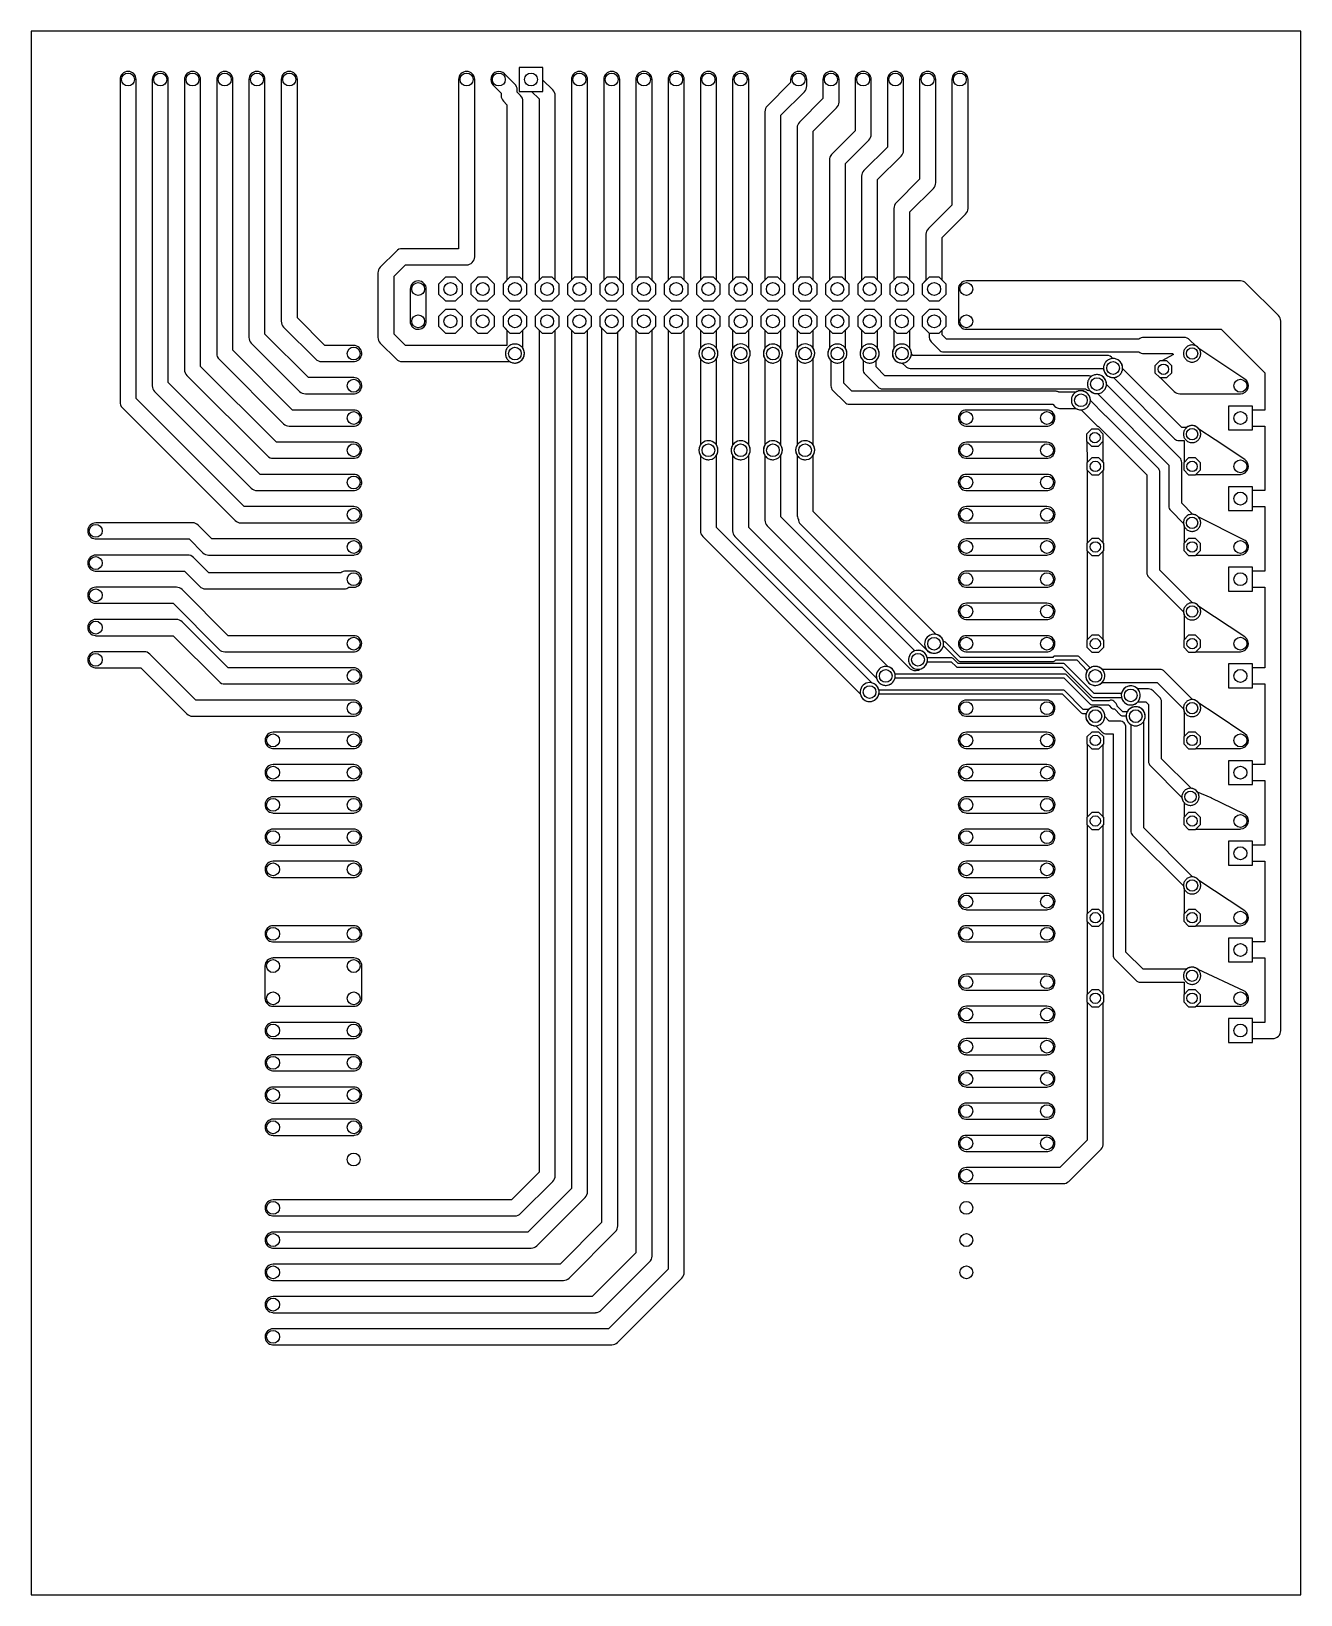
# Model space of a CAD drawing. Header units: millimetres. Extents: x 0 to 100, y -43 to 80.
import ezdxf

# ---------------------------------------------------------------- set-up
doc = ezdxf.new("R2010")
doc.units = ezdxf.units.MM

msp = doc.modelspace()

# ---------------------------------------------------------------- linework, layer by layer
at = {"layer": '16_copper'}
for points in [[(25.46, 41.28, 0.951582), (25.4, 42.55), (16.77, 42.55), (8.26, 51.06), (8.26, 76.2, 1), (6.99, 76.2), (6.99, 50.8, 0.198912), (7.17, 50.35), (16.06, 41.46, 0.198912), (16.51, 41.27), (25.4, 41.27)], [(25.46, 43.82, 0.951582), (25.4, 45.09), (18.04, 45.09), (10.79, 52.33), (10.79, 76.2, 1), (9.53, 76.2), (9.53, 52.07, 0.198912), (9.71, 51.62), (17.33, 44, 0.198912), (17.78, 43.82), (25.4, 43.82)], [(25.46, 46.36, 0.951582), (25.4, 47.62), (19.31, 47.62), (13.34, 53.6), (13.34, 76.2, 1), (12.07, 76.2), (12.07, 53.34, 0.198912), (12.25, 52.89), (18.6, 46.54, 0.198912), (19.05, 46.36), (25.4, 46.36)], [(25.46, 48.9, 0.951582), (25.4, 50.16), (20.58, 50.16), (15.88, 54.87), (15.88, 76.2, 1), (14.61, 76.2), (14.61, 54.61, 0.198912), (14.79, 54.16), (19.87, 49.08, 0.198912), (20.32, 48.9), (25.4, 48.9)], [(25.46, 51.44, 0.951582), (25.4, 52.71), (21.85, 52.71), (18.41, 56.14), (18.41, 76.2, 1), (17.14, 76.2), (17.14, 55.88, 0.198912), (17.33, 55.43), (21.14, 51.62, 0.198912), (21.59, 51.44), (25.4, 51.44)], [(25.46, 53.98, 0.951582), (25.4, 55.25), (23.12, 55.25), (20.96, 57.41), (20.96, 76.2, 1), (19.69, 76.2), (19.69, 57.15, 0.198912), (19.87, 56.7), (22.41, 54.16, 0.198912), (22.86, 53.98), (25.4, 53.98)], [(38.21, 53.87, 0.541519), (38.73, 55.01), (38.73, 56.46), (39.04, 56.76), (39.04, 57.54), (38.49, 58.09), (37.71, 58.09), (37.16, 57.54), (37.16, 56.76), (37.47, 56.46), (37.47, 55.25), (29.47, 55.25), (28.58, 56.14), (28.58, 60.7), (29.47, 61.6), (34.29, 61.6, 0.414214), (34.93, 62.23), (34.93, 76.2, 1), (33.66, 76.2), (33.66, 62.87), (29.21, 62.87, 0.198912), (28.76, 62.68), (27.49, 61.41, 0.198912), (27.3, 60.96), (27.3, 55.88, 0.198912), (27.49, 55.43), (28.76, 54.16, 0.198912), (29.21, 53.98), (37.7, 53.98), (37.71, 53.97), (37.78, 53.93), (37.85, 53.9), (37.92, 53.88), (37.99, 53.87), (38.06, 53.86), (38.14, 53.86)], [(39.04, 59.3), (39.04, 60.08), (38.73, 60.38), (38.73, 74.48, 0.198912), (38.55, 74.93), (38.28, 75.2), (38.28, 75.39, 0.198912), (38.09, 75.84), (37.28, 76.65, 1), (36.38, 75.75), (37.01, 75.12), (37.01, 74.93, 0.198912), (37.19, 74.49), (37.47, 74.21), (37.47, 60.38), (37.16, 60.08), (37.16, 59.3), (37.71, 58.75), (38.49, 58.75)], [(41.58, 59.3), (41.58, 60.08), (41.27, 60.38), (41.27, 74.93, 0.198912), (41.09, 75.38), (40.31, 76.16), (40.31, 77.14), (38.43, 77.14), (38.43, 75.26), (39.41, 75.26), (40.01, 74.67), (40.01, 60.38), (39.7, 60.08), (39.7, 59.3), (40.25, 58.75), (41.03, 58.75)], [(44.12, 59.3), (44.12, 60.08), (43.82, 60.38), (43.82, 76.2, 1), (42.55, 76.2), (42.55, 60.38), (42.24, 60.08), (42.24, 59.3), (42.79, 58.75), (43.57, 58.75)], [(46.66, 59.3), (46.66, 60.08), (46.36, 60.38), (46.36, 76.2, 1), (45.09, 76.2), (45.09, 60.38), (44.78, 60.08), (44.78, 59.3), (45.33, 58.75), (46.11, 58.75)], [(49.2, 59.3), (49.2, 60.08), (48.9, 60.38), (48.9, 76.2, 1), (47.62, 76.2), (47.62, 60.38), (47.32, 60.08), (47.32, 59.3), (47.87, 58.75), (48.65, 58.75)], [(51.74, 59.3), (51.74, 60.08), (51.44, 60.38), (51.44, 76.2, 1), (50.16, 76.2), (50.16, 60.38), (49.86, 60.08), (49.86, 59.3), (50.41, 58.75), (51.19, 58.75)], [(54.28, 59.3), (54.28, 60.08), (53.98, 60.38), (53.98, 76.2, 1), (52.71, 76.2), (52.71, 60.38), (52.4, 60.08), (52.4, 59.3), (52.95, 58.75), (53.73, 58.75)], [(56.82, 59.3), (56.82, 60.08), (56.52, 60.38), (56.52, 76.2, 1), (55.25, 76.2), (55.25, 60.38), (54.94, 60.08), (54.94, 59.3), (55.49, 58.75), (56.27, 58.75)], [(59.36, 59.3), (59.36, 60.08), (59.05, 60.38), (59.05, 73.4), (60.9, 75.24, 0.198912), (61.09, 75.69), (61.09, 76.2, 1), (59.82, 76.2), (59.82, 75.96), (57.97, 74.11, 0.198912), (57.79, 73.66), (57.79, 60.38), (57.48, 60.08), (57.48, 59.3), (58.03, 58.75), (58.81, 58.75)], [(61.9, 59.3), (61.9, 60.08), (61.6, 60.38), (61.6, 72.13), (63.44, 73.97, 0.198912), (63.63, 74.42), (63.63, 76.2, 1), (62.36, 76.2), (62.36, 74.69), (60.51, 72.84, 0.198912), (60.33, 72.39), (60.33, 60.38), (60.02, 60.08), (60.02, 59.3), (60.57, 58.75), (61.35, 58.75)], [(64.44, 59.3), (64.44, 60.08), (64.14, 60.38), (64.14, 69.59), (65.98, 71.43, 0.198912), (66.17, 71.88), (66.17, 76.2, 1), (64.9, 76.2), (64.9, 72.15), (63.05, 70.3, 0.198912), (62.87, 69.85), (62.87, 60.38), (62.56, 60.08), (62.56, 59.3), (63.11, 58.75), (63.89, 58.75)], [(66.98, 59.3), (66.98, 60.08), (66.67, 60.38), (66.67, 68.32), (68.52, 70.16, 0.198912), (68.71, 70.61), (68.71, 76.2, 1), (67.44, 76.2), (67.44, 70.88), (65.59, 69.03, 0.198912), (65.41, 68.58), (65.41, 60.38), (65.1, 60.08), (65.1, 59.3), (65.65, 58.75), (66.43, 58.75)], [(69.52, 59.3), (69.52, 60.08), (69.22, 60.38), (69.22, 65.78), (71.06, 67.62, 0.198912), (71.25, 68.07), (71.25, 76.2, 1), (69.98, 76.2), (69.98, 68.34), (68.13, 66.49, 0.198912), (67.95, 66.04), (67.95, 60.38), (67.64, 60.08), (67.64, 59.3), (68.19, 58.75), (68.97, 58.75)], [(72.06, 59.3), (72.06, 60.08), (71.76, 60.38), (71.76, 63.74), (73.6, 65.59, 0.198912), (73.79, 66.04), (73.79, 76.2, 1), (72.52, 76.2), (72.52, 66.3), (70.67, 64.46, 0.198912), (70.48, 64.01), (70.48, 60.38), (70.18, 60.08), (70.18, 59.3), (70.73, 58.75), (71.51, 58.75)], [(30.55, 56.52, 0.380649), (31.12, 57.15), (31.12, 59.69, 1), (29.85, 59.69), (29.85, 57.15), (29.85, 57.09), (29.86, 57.02), (29.87, 56.96), (29.89, 56.9), (29.92, 56.85), (29.95, 56.79), (29.99, 56.74), (30.03, 56.7), (30.08, 56.66), (30.13, 56.62), (30.19, 56.59), (30.24, 56.56), (30.3, 56.54), (30.37, 56.53), (30.43, 56.52), (30.49, 56.52)], [(98.42, 57.16, 0.196746), (98.24, 57.6), (95.7, 60.14, 0.198912), (95.25, 60.33), (73.66, 60.33, 0.414214), (73.03, 59.69), (73.03, 57.15, 0.414214), (73.66, 56.52), (93.72, 56.52), (97.16, 53.08), (97.16, 50.16), (96.19, 50.16), (96.19, 50.47), (94.31, 50.47), (94.31, 48.59), (96.19, 48.59), (96.19, 48.9), (97.16, 48.9), (97.16, 43.82), (96.19, 43.82), (96.19, 44.12), (94.31, 44.12), (94.31, 42.24), (96.19, 42.24), (96.19, 42.55), (97.16, 42.55), (97.16, 37.47), (96.19, 37.47), (96.19, 37.77), (94.31, 37.77), (94.31, 35.89), (96.19, 35.89), (96.19, 36.2), (97.16, 36.2), (97.16, 29.85), (96.19, 29.85), (96.19, 30.15), (94.31, 30.15), (94.31, 28.27), (96.19, 28.27), (96.19, 28.58), (97.16, 28.58), (97.16, 22.23), (96.19, 22.23), (96.19, 22.53), (94.31, 22.53), (94.31, 20.65), (96.19, 20.65), (96.19, 20.96), (97.16, 20.96), (97.16, 15.88), (96.19, 15.88), (96.19, 16.18), (94.31, 16.18), (94.31, 14.3), (96.19, 14.3), (96.19, 14.61), (97.16, 14.61), (97.16, 8.26), (96.19, 8.26), (96.19, 8.56), (94.31, 8.56), (94.31, 6.68), (96.19, 6.68), (96.19, 6.99), (97.16, 6.99), (97.16, 1.91), (96.19, 1.91), (96.19, 2.21), (94.31, 2.21), (94.31, 0.33), (96.19, 0.33), (96.19, 0.64), (97.79, 0.64, 0.414214), (98.43, 1.27), (98.43, 57.15)], [(45.73, -23.49, 0.195654), (46.17, -23.31), (51.25, -18.23, 0.198912), (51.44, -17.78), (51.44, 56.46), (51.74, 56.76), (51.74, 57.54), (51.19, 58.09), (50.41, 58.09), (49.86, 57.54), (49.86, 56.76), (50.16, 56.46), (50.16, -17.52), (45.46, -22.23), (19.05, -22.23, 0.967636), (19.01, -23.49), (19.05, -23.5), (45.72, -23.5)], [(44.46, -20.95, 0.195654), (44.9, -20.77), (48.71, -16.96, 0.198912), (48.9, -16.51), (48.9, 56.46), (49.2, 56.76), (49.2, 57.54), (48.65, 58.09), (47.87, 58.09), (47.32, 57.54), (47.32, 56.76), (47.62, 56.46), (47.62, -16.25), (44.19, -19.69), (19.05, -19.69, 0.967636), (19.01, -20.95), (19.05, -20.96), (44.45, -20.96)], [(41.92, -18.41, 0.195654), (42.36, -18.23), (46.02, -14.57, 0.198912), (46.2, -14.12), (46.2, 56.3), (46.66, 56.76), (46.66, 57.54), (46.11, 58.09), (45.33, 58.09), (44.78, 57.54), (44.78, 56.76), (44.93, 56.61), (44.93, -13.86), (41.65, -17.14), (19.05, -17.14, 0.967636), (19.01, -18.41), (19.05, -18.41), (41.91, -18.41)], [(39.38, -15.87, 0.195654), (39.82, -15.69), (43.63, -11.88, 0.198912), (43.82, -11.43), (43.82, 56.46), (44.12, 56.76), (44.12, 57.54), (43.57, 58.09), (42.79, 58.09), (42.24, 57.54), (42.24, 56.76), (42.55, 56.46), (42.55, -11.17), (39.11, -14.61), (19.05, -14.61, 0.967636), (19.01, -15.87), (19.05, -15.88), (39.37, -15.88)], [(38.11, -13.33, 0.195654), (38.55, -13.15), (41.09, -10.61, 0.198912), (41.27, -10.16), (41.27, 56.46), (41.58, 56.76), (41.58, 57.54), (41.03, 58.09), (40.25, 58.09), (39.7, 57.54), (39.7, 56.76), (40.01, 56.46), (40.01, -9.9), (37.84, -12.07), (19.05, -12.07, 0.967636), (19.01, -13.33), (19.05, -13.34), (38.1, -13.34)], [(53.45, 53.87, 0.541519), (53.98, 55.01), (53.98, 56.46), (54.28, 56.76), (54.28, 57.54), (53.73, 58.09), (52.95, 58.09), (52.4, 57.54), (52.4, 56.76), (52.71, 56.46), (52.71, 55.01), (52.7, 55), (52.66, 54.93), (52.63, 54.86), (52.61, 54.79), (52.6, 54.72), (52.59, 54.65), (52.59, 54.57), (52.6, 54.5), (52.61, 54.43), (52.63, 54.36), (52.66, 54.29), (52.7, 54.22), (52.74, 54.16), (52.78, 54.11), (52.84, 54.05), (52.89, 54.01), (52.95, 53.97), (53.02, 53.93), (53.09, 53.9), (53.16, 53.88), (53.23, 53.87), (53.3, 53.86), (53.38, 53.86)], [(55.99, 53.87, 0.541519), (56.52, 55.01), (56.52, 56.46), (56.82, 56.76), (56.82, 57.54), (56.27, 58.09), (55.49, 58.09), (54.94, 57.54), (54.94, 56.76), (55.25, 56.46), (55.25, 55.01), (55.24, 55), (55.2, 54.93), (55.17, 54.86), (55.15, 54.79), (55.14, 54.72), (55.13, 54.65), (55.13, 54.57), (55.14, 54.5), (55.15, 54.43), (55.17, 54.36), (55.2, 54.29), (55.24, 54.22), (55.28, 54.16), (55.32, 54.11), (55.38, 54.05), (55.43, 54.01), (55.49, 53.97), (55.56, 53.93), (55.63, 53.9), (55.7, 53.88), (55.77, 53.87), (55.84, 53.86), (55.92, 53.86)], [(58.53, 53.87, 0.541519), (59.05, 55.01), (59.05, 56.46), (59.36, 56.76), (59.36, 57.54), (58.81, 58.09), (58.03, 58.09), (57.48, 57.54), (57.48, 56.76), (57.79, 56.46), (57.79, 55.01), (57.78, 55), (57.74, 54.93), (57.71, 54.86), (57.69, 54.79), (57.68, 54.72), (57.67, 54.65), (57.67, 54.57), (57.68, 54.5), (57.69, 54.43), (57.71, 54.36), (57.74, 54.29), (57.78, 54.22), (57.82, 54.16), (57.86, 54.11), (57.92, 54.05), (57.97, 54.01), (58.03, 53.97), (58.1, 53.93), (58.17, 53.9), (58.24, 53.88), (58.31, 53.87), (58.38, 53.86), (58.46, 53.86)], [(61.07, 53.87, 0.541519), (61.6, 55.01), (61.6, 56.46), (61.9, 56.76), (61.9, 57.54), (61.35, 58.09), (60.57, 58.09), (60.02, 57.54), (60.02, 56.76), (60.33, 56.46), (60.33, 55.01), (60.32, 55), (60.28, 54.93), (60.25, 54.86), (60.23, 54.79), (60.22, 54.72), (60.21, 54.65), (60.21, 54.57), (60.22, 54.5), (60.23, 54.43), (60.25, 54.36), (60.28, 54.29), (60.32, 54.22), (60.36, 54.16), (60.4, 54.11), (60.46, 54.05), (60.51, 54.01), (60.57, 53.97), (60.64, 53.93), (60.71, 53.9), (60.78, 53.88), (60.85, 53.87), (60.92, 53.86), (61, 53.86)], [(91.74, 31.12), (95.25, 31.12, 0.742056), (95.6, 32.28), (91.98, 34.69, 0.2212), (91.48, 34.96), (88.9, 37.55), (88.9, 45.25, 0.198912), (88.75, 45.61), (84.7, 49.66), (84.68, 49.67, 0.06559), (84.57, 49.75), (83.43, 50.9, 0.604395), (82.28, 51.56), (81.06, 51.56, 0.049972), (80.93, 51.57), (80.91, 51.58, 0.120372), (80.67, 51.64), (64.65, 51.64), (64.01, 52.28), (64.01, 54.06, 0.361967), (64.14, 55.01), (64.14, 56.46), (64.44, 56.76), (64.44, 57.54), (63.89, 58.09), (63.11, 58.09), (62.56, 57.54), (62.56, 56.76), (62.87, 56.46), (62.87, 55.01, 0.361967), (62.99, 54.06), (62.99, 52.07, 0.198912), (63.14, 51.71), (64.08, 50.77, 0.198912), (64.44, 50.62), (80.46, 50.62), (80.64, 50.44, 0.156276), (81, 50.29), (82.28, 50.29), (82.29, 50.28, 0.146547), (82.71, 50.18), (83.95, 48.94, 0.079011), (84.07, 48.85), (87.88, 45.04), (87.88, 37.34, 0.198912), (88.03, 36.98), (90.77, 34.25, 0.070785), (90.81, 34.06), (90.81, 32.05), (90.78, 32.02), (90.78, 31.48), (91.17, 31.09), (91.71, 31.09)], [(95.26, 38.74, 0.78484), (95.53, 39.94), (91.93, 41.74, 0.188305), (91.48, 41.95), (90.63, 42.81), (90.63, 46.02, 0.198912), (90.48, 46.38), (84.7, 52.17, 0.596999), (83.56, 52.84), (83.5, 52.8, 0.11953), (83.26, 52.85), (67.25, 52.85), (66.55, 53.55), (66.55, 54.06, 0.361967), (66.67, 55.01), (66.67, 56.46), (66.98, 56.76), (66.98, 57.54), (66.43, 58.09), (65.65, 58.09), (65.1, 57.54), (65.1, 56.76), (65.41, 56.46), (65.41, 55.01, 0.361967), (65.53, 54.06), (65.53, 53.34, 0.198912), (65.68, 52.98), (66.68, 51.98, 0.198912), (67.04, 51.83), (83.05, 51.83, 0.188665), (83.39, 51.69), (83.44, 51.64, 0.197093), (83.98, 51.45), (89.61, 45.81), (89.61, 42.6, 0.198912), (89.76, 42.24), (90.77, 41.23, 0.070785), (90.81, 41.04), (90.81, 39.67), (90.78, 39.64), (90.78, 39.1), (91.17, 38.71), (91.71, 38.71), (91.74, 38.73), (95.25, 38.73)], [(95.25, 45.09, 0.740647), (95.6, 46.25), (93.26, 47.81), (91.98, 48.66, 0.439447), (90.99, 48.77), (90.63, 48.77), (85.97, 53.44, 0.412164), (85.25, 54.22), (85.19, 54.22, 0.264852), (84.73, 54.46), (69.45, 54.46), (69.33, 54.58, 0.152103), (69.22, 55.01), (69.22, 56.46), (69.52, 56.76), (69.52, 57.54), (68.97, 58.09), (68.19, 58.09), (67.64, 57.54), (67.64, 56.76), (67.95, 56.46), (67.95, 55.01, 0.604395), (68.61, 53.86), (68.88, 53.59, 0.198912), (69.24, 53.44), (84.47, 53.44, 0.416626), (85.25, 52.72), (90.06, 47.9, 0.198912), (90.42, 47.75), (90.81, 47.75), (90.81, 46.02), (90.78, 45.99), (90.78, 45.45), (91.17, 45.06), (91.71, 45.06), (91.74, 45.09), (95.25, 45.09)], [(91.98, 55.01, 0.124622), (91.73, 55.22), (91.25, 55.69, 0.198912), (90.81, 55.88), (87.63, 55.88, 0.161858), (87.25, 55.75), (72.09, 55.75), (71.76, 56.09), (71.76, 56.46), (72.06, 56.76), (72.06, 57.54), (71.51, 58.09), (70.73, 58.09), (70.18, 57.54), (70.18, 56.76), (70.73, 56.21), (70.74, 56.21), (70.74, 55.88, 0.198912), (70.89, 55.52), (71.52, 54.89, 0.198912), (71.88, 54.74), (87.25, 54.74, 0.162021), (87.63, 54.61), (89.91, 54.61), (89.98, 54.53), (89.06, 54.03), (88.91, 54.03), (88.52, 53.64), (88.52, 53.09), (88.91, 52.71), (88.94, 52.71), (90.03, 51.62, 0.198912), (90.48, 51.44), (95.25, 51.44, 0.742056), (95.6, 52.6), (91.98, 55.01)], [(80.07, 48.9, 0.951582), (80.01, 50.16), (73.66, 50.16, 0.967636), (73.62, 48.9), (73.66, 48.9), (80.01, 48.9)], [(53.98, 46.59, 0.962494), (52.74, 47.44), (52.7, 47.38, 0.282597), (52.71, 46.59), (52.71, 40.64, 0.198912), (52.89, 40.19), (65.31, 27.77, 0.962496), (66.78, 28.05), (66.77, 28.12, 0.282598), (66.21, 28.67), (53.98, 40.9)], [(67.42, 28.47, 0.829816), (67.48, 29.94), (56.52, 40.9), (56.52, 46.59, 0.962494), (55.28, 47.44), (55.24, 47.38, 0.282597), (55.25, 46.59), (55.25, 40.64, 0.198912), (55.43, 40.19), (66.58, 29.04), (66.58, 29.03), (66.6, 28.96), (66.63, 28.89), (66.67, 28.82), (66.71, 28.76), (66.75, 28.71), (66.81, 28.65), (66.86, 28.61), (66.92, 28.57), (66.99, 28.53), (67.06, 28.5), (67.13, 28.48), (67.2, 28.47), (67.27, 28.46), (67.35, 28.46)], [(69.71, 29.64, 0.137567), (70.03, 29.75), (70.1, 29.77, 0.990419), (69.61, 31.19), (59.05, 41.75), (59.05, 46.59, 0.962494), (57.82, 47.44), (57.78, 47.38, 0.282597), (57.79, 46.59), (57.79, 41.48, 0.198912), (57.97, 41.04), (69.19, 29.82), (69.23, 29.78), (69.29, 29.74), (69.34, 29.71), (69.4, 29.68), (69.46, 29.66), (69.52, 29.64), (69.58, 29.63), (69.64, 29.63)], [(71.23, 31.01, 0.829816), (71.29, 32.48), (61.6, 42.17), (61.6, 46.59, 0.962494), (60.36, 47.44), (60.32, 47.38, 0.282597), (60.33, 46.59), (60.33, 41.91, 0.140442), (60.42, 41.57), (60.43, 41.55, 0.211246), (60.6, 41.17), (70.57, 31.2, 0.167807), (70.87, 31.04), (70.94, 31.02), (71.01, 31.01), (71.08, 31), (71.16, 31)], [(80.07, 46.36, 0.951582), (80.01, 47.62), (73.66, 47.62, 0.967636), (73.62, 46.36), (73.66, 46.36), (80.01, 46.36)], [(80.07, 43.82, 0.951582), (80.01, 45.09), (73.66, 45.09, 0.967636), (73.62, 43.82), (73.66, 43.82), (80.01, 43.82)], [(80.07, 41.28, 0.951582), (80.01, 42.55), (73.66, 42.55, 0.967636), (73.62, 41.28), (73.66, 41.27), (80.01, 41.27)], [(25.46, 38.74, 0.951582), (25.4, 40.01), (14.23, 40.01), (13.15, 41.09, 0.198912), (12.7, 41.27), (5.08, 41.27, 0.967636), (5.04, 40.01), (5.08, 40.01), (12.44, 40.01), (13.52, 38.92, 0.198912), (13.97, 38.73), (25.4, 38.73)], [(80.07, 38.74, 0.951582), (80.01, 40.01), (73.66, 40.01, 0.967636), (73.62, 38.74), (73.66, 38.73), (80.01, 38.73)], [(24.65, 36.07, 0.158769), (25.02, 36.2), (25.4, 36.2, 1), (25.4, 37.47), (24.77, 37.47, 0.161986), (24.38, 37.34), (13.98, 37.34), (12.77, 38.55, 0.198912), (12.32, 38.73), (5.08, 38.73, 0.967636), (5.04, 37.47), (5.08, 37.47), (12.06, 37.47), (13.27, 36.25, 0.198912), (13.72, 36.07), (24.64, 36.07)], [(80.07, 36.2, 0.951582), (80.01, 37.47), (73.66, 37.47, 0.967636), (73.62, 36.2), (73.66, 36.2), (80.01, 36.2)], [(25.46, 31.12, 0.951582), (25.4, 32.38), (15.5, 32.38), (11.88, 36.01, 0.198912), (11.43, 36.2), (5.08, 36.2, 0.967636), (5.04, 34.93), (5.08, 34.93), (11.17, 34.93), (14.79, 31.3, 0.198912), (15.24, 31.12), (25.4, 31.12)], [(80.07, 33.66, 0.951582), (80.01, 34.93), (73.66, 34.93, 0.967636), (73.62, 33.66), (73.66, 33.66), (80.01, 33.66)], [(25.46, 28.58, 0.951582), (25.4, 29.85), (15.5, 29.85), (11.88, 33.47, 0.198912), (11.43, 33.66), (5.08, 33.66, 0.967636), (5.04, 32.39), (5.08, 32.38), (11.17, 32.38), (14.79, 28.76, 0.198912), (15.24, 28.58), (25.4, 28.58)], [(80.07, 31.12, 0.951582), (80.01, 32.38), (73.66, 32.38, 0.967636), (73.62, 31.12), (73.66, 31.12), (80.01, 31.12)], [(25.46, 26.04, 0.951582), (25.4, 27.3), (12.96, 27.3), (9.34, 30.93, 0.198912), (8.89, 31.12), (5.08, 31.12, 0.967636), (5.04, 29.85), (5.08, 29.85), (8.63, 29.85), (12.25, 26.22, 0.198912), (12.7, 26.04), (25.4, 26.04)], [(95.25, 23.5, 0.740647), (95.6, 24.66), (93.26, 26.22), (91.98, 27.07, 0.2212), (91.48, 27.34), (89.26, 29.57, 0.198912), (88.9, 29.72), (84.37, 29.72, 0.996504), (83.26, 28.71), (83.32, 28.65, 0.412164), (84.37, 28.7), (88.69, 28.7), (90.77, 26.63, 0.070785), (90.81, 26.44), (90.81, 24.43), (90.78, 24.4), (90.78, 23.86), (91.17, 23.47), (91.71, 23.47), (91.74, 23.5), (95.25, 23.5)], [(95.26, 17.15, 0.787457), (95.53, 18.35), (92.97, 19.59, 0.010805), (92.95, 19.6), (91.87, 20.06, 0.231577), (91.36, 20.36), (89.03, 22.69), (89.03, 27.18, 0.198912), (88.88, 27.54), (88.38, 28.03, 0.198912), (88.02, 28.18), (87.17, 28.18, 0.996504), (86.06, 27.17), (86.11, 27.12, 0.412164), (87.17, 27.16), (87.81, 27.16), (88.01, 26.97), (88.01, 22.48, 0.198912), (88.16, 22.12), (90.64, 19.64, 0.164818), (90.81, 19.24), (90.81, 18.08), (90.78, 18.05), (90.78, 17.51), (91.17, 17.12), (91.71, 17.12), (91.74, 17.14), (95.25, 17.14)], [(80.07, 26.04, 0.951582), (80.01, 27.3), (73.66, 27.3, 0.967636), (73.62, 26.04), (73.66, 26.04), (80.01, 26.04)], [(95.27, 3.18, 0.790309), (95.52, 4.39), (91.92, 6.07, 0.394214), (90.99, 6.1), (87.59, 6.1), (86.23, 7.45), (86.23, 25.15, 0.414214), (85.73, 25.65), (84.92, 25.65), (84.57, 26, 0.996505), (83.07, 26.07), (83.07, 26, 0.412164), (83.85, 25.29), (84.35, 24.79, 0.198912), (84.71, 24.64), (85.22, 24.64), (85.22, 7.24, 0.198912), (85.37, 6.88), (87.02, 5.23, 0.198912), (87.38, 5.08), (90.81, 5.08), (90.81, 4.11), (90.78, 4.08), (90.78, 3.54), (91.17, 3.15), (91.71, 3.15), (91.74, 3.18), (95.25, 3.18)], [(95.25, 9.53, 0.740647), (95.6, 10.69), (91.98, 13.1, 0.2212), (91.48, 13.37), (87.63, 17.23), (87.63, 25.64, 0.962494), (86.39, 26.48), (86.35, 26.42, 0.416443), (86.61, 25.39), (86.61, 17.02, 0.198912), (86.76, 16.66), (90.77, 12.66, 0.070785), (90.81, 12.47), (90.81, 10.46), (90.78, 10.43), (90.78, 9.89), (91.17, 9.5), (91.71, 9.5), (91.74, 9.53), (95.25, 9.53)], [(25.46, 23.5, 0.951582), (25.4, 24.77), (19.05, 24.77, 0.967636), (19.01, 23.5), (19.05, 23.5), (25.4, 23.5)], [(81.29, -10.79, 0.195654), (81.73, -10.61), (84.27, -8.07, 0.198912), (84.45, -7.62), (84.45, 3.51), (84.48, 3.54), (84.48, 4.08), (84.45, 4.11), (84.45, 9.86), (84.48, 9.89), (84.48, 10.43), (84.45, 10.46), (84.45, 17.48), (84.48, 17.51), (84.48, 18.05), (84.45, 18.08), (84.45, 23.83), (84.48, 23.86), (84.48, 24.4), (84.09, 24.79), (83.55, 24.79), (83.16, 24.4), (83.16, 23.86), (83.19, 23.83), (83.19, 18.08), (83.16, 18.05), (83.16, 17.51), (83.19, 17.48), (83.19, 10.46), (83.16, 10.43), (83.16, 9.89), (83.19, 9.86), (83.19, 4.11), (83.16, 4.08), (83.16, 3.54), (83.19, 3.51), (83.19, -7.36), (81.02, -9.53), (73.66, -9.53, 0.967636), (73.62, -10.79), (73.66, -10.79), (81.28, -10.79)], [(80.07, 23.5, 0.951582), (80.01, 24.77), (73.66, 24.77, 0.967636), (73.62, 23.5), (73.66, 23.5), (80.01, 23.5)], [(25.46, 20.96, 0.951582), (25.4, 22.23), (19.05, 22.23, 0.967636), (19.01, 20.96), (19.05, 20.96), (25.4, 20.96)], [(80.07, 20.96, 0.951582), (80.01, 22.23), (73.66, 22.23, 0.967636), (73.62, 20.96), (73.66, 20.96), (80.01, 20.96)], [(25.46, 18.42, 0.951582), (25.4, 19.69), (19.05, 19.69, 0.967636), (19.01, 18.42), (19.05, 18.41), (25.4, 18.41)], [(80.07, 18.42, 0.951582), (80.01, 19.69), (73.66, 19.69, 0.967636), (73.62, 18.42), (73.66, 18.41), (80.01, 18.41)], [(25.46, 15.88, 0.951582), (25.4, 17.14), (19.05, 17.14, 0.967636), (19.01, 15.88), (19.05, 15.88), (25.4, 15.88)], [(80.07, 15.88, 0.951582), (80.01, 17.14), (73.66, 17.14, 0.967636), (73.62, 15.88), (73.66, 15.88), (80.01, 15.88)], [(25.46, 13.34, 0.951582), (25.4, 14.61), (19.05, 14.61, 0.967636), (19.01, 13.34), (19.05, 13.34), (25.4, 13.34)], [(80.07, 13.34, 0.951582), (80.01, 14.61), (73.66, 14.61, 0.967636), (73.62, 13.34), (73.66, 13.34), (80.01, 13.34)], [(80.07, 10.8, 0.951582), (80.01, 12.07), (73.66, 12.07, 0.967636), (73.62, 10.8), (73.66, 10.79), (80.01, 10.79)], [(25.46, 8.26, 0.951582), (25.4, 9.53), (19.05, 9.53, 0.967636), (19.01, 8.26), (19.05, 8.26), (25.4, 8.26)], [(80.07, 8.26, 0.951582), (80.01, 9.53), (73.66, 9.53, 0.967636), (73.62, 8.26), (73.66, 8.26), (80.01, 8.26)], [(19.04, 6.98, 0.411773), (18.41, 6.35), (18.41, 3.81, 0.414214), (19.05, 3.18), (25.4, 3.18, 0.414214), (26.04, 3.81), (26.04, 6.35, 0.414214), (25.4, 6.99), (19.05, 6.99)], [(80.07, 4.45, 0.951582), (80.01, 5.71), (73.66, 5.71, 0.967636), (73.62, 4.45), (73.66, 4.45), (80.01, 4.45)], [(80.07, 1.91, 0.951582), (80.01, 3.18), (73.66, 3.18, 0.967636), (73.62, 1.91), (73.66, 1.91), (80.01, 1.91)], [(25.46, 0.64, 0.951582), (25.4, 1.91), (19.05, 1.91, 0.967636), (19.01, 0.64), (19.05, 0.64), (25.4, 0.64)], [(80.07, -0.63, 0.951582), (80.01, 0.64), (73.66, 0.64, 0.967636), (73.62, -0.63), (73.66, -0.64), (80.01, -0.64)], [(25.46, -1.9, 0.951582), (25.4, -0.64), (19.05, -0.64, 0.967636), (19.01, -1.9), (19.05, -1.91), (25.4, -1.91)], [(80.07, -3.17, 0.951582), (80.01, -1.91), (73.66, -1.91, 0.967636), (73.62, -3.17), (73.66, -3.18), (80.01, -3.18)], [(25.46, -4.44, 0.951582), (25.4, -3.18), (19.05, -3.18, 0.967636), (19.01, -4.44), (19.05, -4.45), (25.4, -4.45)], [(80.07, -5.71, 0.951582), (80.01, -4.45), (73.66, -4.45, 0.967636), (73.62, -5.71), (73.66, -5.71), (80.01, -5.71)], [(25.46, -6.98, 0.951582), (25.4, -5.71), (19.05, -5.71, 0.967636), (19.01, -6.98), (19.05, -6.99), (25.4, -6.99)], [(80.07, -8.25, 0.951582), (80.01, -6.99), (73.66, -6.99, 0.967636), (73.62, -8.25), (73.66, -8.26), (80.01, -8.26)]]:
    msp.add_lwpolyline(points, format="xyb", close=True, dxfattribs=at)
for points in [[(33.96, 59.3), (33.96, 60.08), (33.41, 60.63), (32.63, 60.63), (32.08, 60.08), (32.08, 59.3), (32.63, 58.75), (33.41, 58.75)], [(36.5, 59.3), (36.5, 60.08), (35.95, 60.63), (35.17, 60.63), (34.62, 60.08), (34.62, 59.3), (35.17, 58.75), (35.95, 58.75)], [(33.96, 56.76), (33.96, 57.54), (33.41, 58.09), (32.63, 58.09), (32.08, 57.54), (32.08, 56.76), (32.63, 56.21), (33.41, 56.21)], [(36.5, 56.76), (36.5, 57.54), (35.95, 58.09), (35.17, 58.09), (34.62, 57.54), (34.62, 56.76), (35.17, 56.21), (35.95, 56.21)], [(84.48, 31.48), (84.48, 32.02), (84.45, 32.05), (84.45, 39.07), (84.48, 39.1), (84.48, 39.64), (84.45, 39.67), (84.45, 45.42), (84.48, 45.45), (84.48, 45.99), (84.45, 46.02), (84.43, 47.68), (84.45, 47.71), (84.45, 48.25), (84.07, 48.64), (83.52, 48.64), (83.13, 48.25), (83.13, 47.71), (83.16, 47.68), (83.18, 46.02), (83.16, 45.99), (83.16, 45.45), (83.19, 45.42), (83.19, 39.67), (83.16, 39.64), (83.16, 39.1), (83.19, 39.07), (83.19, 32.05), (83.16, 32.02), (83.16, 31.48), (83.55, 31.09), (84.09, 31.09)]]:
    msp.add_lwpolyline(points, close=True, dxfattribs=at)
at = {"layer": '1_copper'}
for points in [[(40.31, 77.14), (38.43, 77.14), (38.43, 75.26), (40.31, 75.26)], [(33.96, 59.3), (33.96, 60.08), (33.41, 60.63), (32.63, 60.63), (32.08, 60.08), (32.08, 59.3), (32.63, 58.75), (33.41, 58.75)], [(36.5, 59.3), (36.5, 60.08), (35.95, 60.63), (35.17, 60.63), (34.62, 60.08), (34.62, 59.3), (35.17, 58.75), (35.95, 58.75)], [(39.04, 59.3), (39.04, 60.08), (38.49, 60.63), (37.71, 60.63), (37.16, 60.08), (37.16, 59.3), (37.71, 58.75), (38.49, 58.75)], [(41.58, 59.3), (41.58, 60.08), (41.03, 60.63), (40.25, 60.63), (39.7, 60.08), (39.7, 59.3), (40.25, 58.75), (41.03, 58.75)], [(44.12, 59.3), (44.12, 60.08), (43.57, 60.63), (42.79, 60.63), (42.24, 60.08), (42.24, 59.3), (42.79, 58.75), (43.57, 58.75)], [(46.66, 59.3), (46.66, 60.08), (46.11, 60.63), (45.33, 60.63), (44.78, 60.08), (44.78, 59.3), (45.33, 58.75), (46.11, 58.75)], [(49.2, 59.3), (49.2, 60.08), (48.65, 60.63), (47.87, 60.63), (47.32, 60.08), (47.32, 59.3), (47.87, 58.75), (48.65, 58.75)], [(51.74, 59.3), (51.74, 60.08), (51.19, 60.63), (50.41, 60.63), (49.86, 60.08), (49.86, 59.3), (50.41, 58.75), (51.19, 58.75)], [(54.28, 59.3), (54.28, 60.08), (53.73, 60.63), (52.95, 60.63), (52.4, 60.08), (52.4, 59.3), (52.95, 58.75), (53.73, 58.75)], [(56.82, 59.3), (56.82, 60.08), (56.27, 60.63), (55.49, 60.63), (54.94, 60.08), (54.94, 59.3), (55.49, 58.75), (56.27, 58.75)], [(59.36, 59.3), (59.36, 60.08), (58.81, 60.63), (58.03, 60.63), (57.48, 60.08), (57.48, 59.3), (58.03, 58.75), (58.81, 58.75)], [(61.9, 59.3), (61.9, 60.08), (61.35, 60.63), (60.57, 60.63), (60.02, 60.08), (60.02, 59.3), (60.57, 58.75), (61.35, 58.75)], [(64.44, 59.3), (64.44, 60.08), (63.89, 60.63), (63.11, 60.63), (62.56, 60.08), (62.56, 59.3), (63.11, 58.75), (63.89, 58.75)], [(66.98, 59.3), (66.98, 60.08), (66.43, 60.63), (65.65, 60.63), (65.1, 60.08), (65.1, 59.3), (65.65, 58.75), (66.43, 58.75)], [(69.52, 59.3), (69.52, 60.08), (68.97, 60.63), (68.19, 60.63), (67.64, 60.08), (67.64, 59.3), (68.19, 58.75), (68.97, 58.75)], [(72.06, 59.3), (72.06, 60.08), (71.51, 60.63), (70.73, 60.63), (70.18, 60.08), (70.18, 59.3), (70.73, 58.75), (71.51, 58.75)], [(33.96, 56.76), (33.96, 57.54), (33.41, 58.09), (32.63, 58.09), (32.08, 57.54), (32.08, 56.76), (32.63, 56.21), (33.41, 56.21)], [(36.5, 56.76), (36.5, 57.54), (35.95, 58.09), (35.17, 58.09), (34.62, 57.54), (34.62, 56.76), (35.17, 56.21), (35.95, 56.21)], [(39.04, 56.76), (39.04, 57.54), (38.49, 58.09), (37.71, 58.09), (37.16, 57.54), (37.16, 56.76), (37.71, 56.21), (38.49, 56.21)], [(41.58, 56.76), (41.58, 57.54), (41.03, 58.09), (40.25, 58.09), (39.7, 57.54), (39.7, 56.76), (40.25, 56.21), (41.03, 56.21)], [(44.12, 56.76), (44.12, 57.54), (43.57, 58.09), (42.79, 58.09), (42.24, 57.54), (42.24, 56.76), (42.79, 56.21), (43.57, 56.21)], [(46.66, 56.76), (46.66, 57.54), (46.11, 58.09), (45.33, 58.09), (44.78, 57.54), (44.78, 56.76), (45.33, 56.21), (46.11, 56.21)], [(49.2, 56.76), (49.2, 57.54), (48.65, 58.09), (47.87, 58.09), (47.32, 57.54), (47.32, 56.76), (47.87, 56.21), (48.65, 56.21)], [(51.74, 56.76), (51.74, 57.54), (51.19, 58.09), (50.41, 58.09), (49.86, 57.54), (49.86, 56.76), (50.41, 56.21), (51.19, 56.21)], [(54.28, 56.76), (54.28, 57.54), (53.73, 58.09), (52.95, 58.09), (52.4, 57.54), (52.4, 56.76), (52.95, 56.21), (53.73, 56.21)], [(56.82, 56.76), (56.82, 57.54), (56.27, 58.09), (55.49, 58.09), (54.94, 57.54), (54.94, 56.76), (55.49, 56.21), (56.27, 56.21)], [(59.36, 56.76), (59.36, 57.54), (58.81, 58.09), (58.03, 58.09), (57.48, 57.54), (57.48, 56.76), (58.03, 56.21), (58.81, 56.21)], [(61.9, 56.76), (61.9, 57.54), (61.35, 58.09), (60.57, 58.09), (60.02, 57.54), (60.02, 56.76), (60.57, 56.21), (61.35, 56.21)], [(64.44, 56.76), (64.44, 57.54), (63.89, 58.09), (63.11, 58.09), (62.56, 57.54), (62.56, 56.76), (63.11, 56.21), (63.89, 56.21)], [(66.98, 56.76), (66.98, 57.54), (66.43, 58.09), (65.65, 58.09), (65.1, 57.54), (65.1, 56.76), (65.65, 56.21), (66.43, 56.21)], [(69.52, 56.76), (69.52, 57.54), (68.97, 58.09), (68.19, 58.09), (67.64, 57.54), (67.64, 56.76), (68.19, 56.21), (68.97, 56.21)], [(72.06, 56.76), (72.06, 57.54), (71.51, 58.09), (70.73, 58.09), (70.18, 57.54), (70.18, 56.76), (70.73, 56.21), (71.51, 56.21)], [(38.21, 53.87), (38.28, 53.88), (38.35, 53.9), (38.42, 53.93), (38.49, 53.97), (38.55, 54.01), (38.6, 54.05), (38.66, 54.11), (38.7, 54.16), (38.74, 54.22), (38.78, 54.29), (38.81, 54.36), (38.83, 54.43), (38.84, 54.5), (38.85, 54.57), (38.85, 54.65), (38.84, 54.72), (38.83, 54.79), (38.81, 54.86), (38.78, 54.93), (38.74, 55), (38.7, 55.06), (38.66, 55.11), (38.6, 55.17), (38.55, 55.21), (38.49, 55.25), (38.42, 55.29), (38.35, 55.32), (38.28, 55.34), (38.21, 55.35), (38.14, 55.36), (38.06, 55.36), (37.99, 55.35), (37.92, 55.34), (37.85, 55.32), (37.78, 55.29), (37.71, 55.25), (37.65, 55.21), (37.6, 55.17), (37.54, 55.11), (37.5, 55.06), (37.46, 55), (37.42, 54.93), (37.39, 54.86), (37.37, 54.79), (37.36, 54.72), (37.35, 54.65), (37.35, 54.57), (37.36, 54.5), (37.37, 54.43), (37.39, 54.36), (37.42, 54.29), (37.46, 54.22), (37.5, 54.16), (37.54, 54.11), (37.6, 54.05), (37.65, 54.01), (37.71, 53.97), (37.78, 53.93), (37.85, 53.9), (37.92, 53.88), (37.99, 53.87), (38.06, 53.86), (38.14, 53.86)], [(63.61, 53.87), (63.68, 53.88), (63.75, 53.9), (63.82, 53.93), (63.89, 53.97), (63.95, 54.01), (64, 54.05), (64.06, 54.11), (64.1, 54.16), (64.14, 54.22), (64.18, 54.29), (64.21, 54.36), (64.23, 54.43), (64.24, 54.5), (64.25, 54.57), (64.25, 54.65), (64.24, 54.72), (64.23, 54.79), (64.21, 54.86), (64.18, 54.93), (64.14, 55), (64.1, 55.06), (64.06, 55.11), (64, 55.17), (63.95, 55.21), (63.89, 55.25), (63.82, 55.29), (63.75, 55.32), (63.68, 55.34), (63.61, 55.35), (63.54, 55.36), (63.46, 55.36), (63.39, 55.35), (63.32, 55.34), (63.25, 55.32), (63.18, 55.29), (63.11, 55.25), (63.05, 55.21), (63, 55.17), (62.94, 55.11), (62.9, 55.06), (62.86, 55), (62.82, 54.93), (62.79, 54.86), (62.77, 54.79), (62.76, 54.72), (62.75, 54.65), (62.75, 54.57), (62.76, 54.5), (62.77, 54.43), (62.79, 54.36), (62.82, 54.29), (62.86, 54.22), (62.9, 54.16), (62.94, 54.11), (63, 54.05), (63.05, 54.01), (63.11, 53.97), (63.18, 53.93), (63.25, 53.9), (63.32, 53.88), (63.39, 53.87), (63.46, 53.86), (63.54, 53.86)], [(66.15, 53.87), (66.22, 53.88), (66.29, 53.9), (66.36, 53.93), (66.43, 53.97), (66.49, 54.01), (66.54, 54.05), (66.6, 54.11), (66.64, 54.16), (66.68, 54.22), (66.72, 54.29), (66.75, 54.36), (66.77, 54.43), (66.78, 54.5), (66.79, 54.57), (66.79, 54.65), (66.78, 54.72), (66.77, 54.79), (66.75, 54.86), (66.72, 54.93), (66.68, 55), (66.64, 55.06), (66.6, 55.11), (66.54, 55.17), (66.49, 55.21), (66.43, 55.25), (66.36, 55.29), (66.29, 55.32), (66.22, 55.34), (66.15, 55.35), (66.08, 55.36), (66, 55.36), (65.93, 55.35), (65.86, 55.34), (65.79, 55.32), (65.72, 55.29), (65.65, 55.25), (65.59, 55.21), (65.54, 55.17), (65.48, 55.11), (65.44, 55.06), (65.4, 55), (65.36, 54.93), (65.33, 54.86), (65.31, 54.79), (65.3, 54.72), (65.29, 54.65), (65.29, 54.57), (65.3, 54.5), (65.31, 54.43), (65.33, 54.36), (65.36, 54.29), (65.4, 54.22), (65.44, 54.16), (65.48, 54.11), (65.54, 54.05), (65.59, 54.01), (65.65, 53.97), (65.72, 53.93), (65.79, 53.9), (65.86, 53.88), (65.93, 53.87), (66, 53.86), (66.08, 53.86)], [(68.69, 53.87), (68.76, 53.88), (68.83, 53.9), (68.9, 53.93), (68.97, 53.97), (69.03, 54.01), (69.08, 54.05), (69.14, 54.11), (69.18, 54.16), (69.22, 54.22), (69.26, 54.29), (69.29, 54.36), (69.31, 54.43), (69.32, 54.5), (69.33, 54.57), (69.33, 54.65), (69.32, 54.72), (69.31, 54.79), (69.29, 54.86), (69.26, 54.93), (69.22, 55), (69.18, 55.06), (69.14, 55.11), (69.08, 55.17), (69.03, 55.21), (68.97, 55.25), (68.9, 55.29), (68.83, 55.32), (68.76, 55.34), (68.69, 55.35), (68.62, 55.36), (68.54, 55.36), (68.47, 55.35), (68.4, 55.34), (68.33, 55.32), (68.26, 55.29), (68.19, 55.25), (68.13, 55.21), (68.08, 55.17), (68.02, 55.11), (67.98, 55.06), (67.94, 55), (67.9, 54.93), (67.87, 54.86), (67.85, 54.79), (67.84, 54.72), (67.83, 54.65), (67.83, 54.57), (67.84, 54.5), (67.85, 54.43), (67.87, 54.36), (67.9, 54.29), (67.94, 54.22), (67.98, 54.16), (68.02, 54.11), (68.08, 54.05), (68.13, 54.01), (68.19, 53.97), (68.26, 53.93), (68.33, 53.9), (68.4, 53.88), (68.47, 53.87), (68.54, 53.86), (68.62, 53.86)], [(85.33, 52.72), (85.4, 52.74), (85.47, 52.76), (85.54, 52.79), (85.6, 52.82), (85.66, 52.86), (85.72, 52.91), (85.77, 52.96), (85.82, 53.02), (85.86, 53.08), (85.9, 53.15), (85.92, 53.21), (85.95, 53.28), (85.96, 53.36), (85.97, 53.43), (85.97, 53.5), (85.96, 53.58), (85.95, 53.65), (85.92, 53.72), (85.9, 53.79), (85.86, 53.85), (85.82, 53.91), (85.77, 53.97), (85.72, 54.02), (85.66, 54.07), (85.6, 54.11), (85.54, 54.15), (85.47, 54.17), (85.4, 54.2), (85.33, 54.21), (85.25, 54.22), (85.18, 54.22), (85.11, 54.21), (85.03, 54.2), (84.96, 54.17), (84.9, 54.15), (84.83, 54.11), (84.77, 54.07), (84.71, 54.02), (84.66, 53.97), (84.61, 53.91), (84.57, 53.85), (84.54, 53.79), (84.51, 53.72), (84.49, 53.65), (84.47, 53.58), (84.47, 53.5), (84.47, 53.43), (84.47, 53.36), (84.49, 53.28), (84.51, 53.21), (84.54, 53.15), (84.57, 53.08), (84.61, 53.02), (84.66, 52.96), (84.71, 52.91), (84.77, 52.86), (84.83, 52.82), (84.9, 52.79), (84.96, 52.76), (85.03, 52.74), (85.11, 52.72), (85.18, 52.72), (85.25, 52.72)], [(91.54, 53.94), (91.6, 53.95), (91.67, 53.97), (91.73, 54), (91.79, 54.03), (91.84, 54.07), (91.89, 54.11), (91.94, 54.16), (91.98, 54.21), (92.02, 54.26), (92.05, 54.32), (92.08, 54.38), (92.1, 54.45), (92.11, 54.51), (92.12, 54.58), (92.12, 54.64), (92.11, 54.71), (92.1, 54.77), (92.08, 54.84), (92.05, 54.9), (92.02, 54.96), (91.98, 55.01), (91.94, 55.06), (91.89, 55.11), (91.84, 55.15), (91.79, 55.19), (91.73, 55.22), (91.67, 55.25), (91.6, 55.27), (91.54, 55.28), (91.47, 55.29), (91.41, 55.29), (91.34, 55.28), (91.28, 55.27), (91.21, 55.25), (91.15, 55.22), (91.09, 55.19), (91.04, 55.15), (90.99, 55.11), (90.94, 55.06), (90.9, 55.01), (90.86, 54.96), (90.83, 54.9), (90.8, 54.84), (90.78, 54.77), (90.77, 54.71), (90.77, 54.64), (90.77, 54.58), (90.77, 54.51), (90.78, 54.45), (90.8, 54.38), (90.83, 54.32), (90.86, 54.26), (90.9, 54.21), (90.94, 54.16), (90.99, 54.11), (91.04, 54.07), (91.09, 54.03), (91.15, 54), (91.21, 53.97), (91.28, 53.95), (91.34, 53.94), (91.41, 53.94), (91.47, 53.94)], [(89.84, 53.09), (89.84, 53.64), (89.45, 54.03), (88.91, 54.03), (88.52, 53.64), (88.52, 53.09), (88.91, 52.71), (89.45, 52.71)], [(84.06, 51.45), (84.13, 51.47), (84.2, 51.49), (84.27, 51.52), (84.33, 51.55), (84.39, 51.59), (84.45, 51.64), (84.5, 51.69), (84.55, 51.75), (84.59, 51.81), (84.63, 51.88), (84.65, 51.94), (84.68, 52.01), (84.69, 52.09), (84.7, 52.16), (84.7, 52.23), (84.69, 52.31), (84.68, 52.38), (84.65, 52.45), (84.63, 52.52), (84.59, 52.58), (84.55, 52.64), (84.5, 52.7), (84.45, 52.75), (84.39, 52.8), (84.33, 52.84), (84.27, 52.88), (84.2, 52.9), (84.13, 52.93), (84.06, 52.94), (83.98, 52.95), (83.91, 52.95), (83.84, 52.94), (83.76, 52.93), (83.69, 52.9), (83.63, 52.88), (83.56, 52.84), (83.5, 52.8), (83.44, 52.75), (83.39, 52.7), (83.34, 52.64), (83.3, 52.58), (83.27, 52.52), (83.24, 52.45), (83.22, 52.38), (83.2, 52.31), (83.2, 52.23), (83.2, 52.16), (83.2, 52.09), (83.22, 52.01), (83.24, 51.94), (83.27, 51.88), (83.3, 51.81), (83.34, 51.75), (83.39, 51.69), (83.44, 51.64), (83.5, 51.59), (83.56, 51.55), (83.63, 51.52), (83.69, 51.49), (83.76, 51.47), (83.84, 51.45), (83.91, 51.45), (83.98, 51.45)], [(82.79, 50.18), (82.86, 50.2), (82.93, 50.22), (83, 50.25), (83.06, 50.28), (83.12, 50.32), (83.18, 50.37), (83.23, 50.42), (83.28, 50.48), (83.32, 50.54), (83.36, 50.61), (83.38, 50.67), (83.41, 50.74), (83.42, 50.82), (83.43, 50.89), (83.43, 50.96), (83.42, 51.04), (83.41, 51.11), (83.38, 51.18), (83.36, 51.25), (83.32, 51.31), (83.28, 51.37), (83.23, 51.43), (83.18, 51.48), (83.12, 51.53), (83.06, 51.57), (83, 51.61), (82.93, 51.63), (82.86, 51.66), (82.79, 51.67), (82.71, 51.68), (82.64, 51.68), (82.57, 51.67), (82.49, 51.66), (82.42, 51.63), (82.36, 51.61), (82.29, 51.57), (82.23, 51.53), (82.17, 51.48), (82.12, 51.43), (82.07, 51.37), (82.03, 51.31), (82, 51.25), (81.97, 51.18), (81.95, 51.11), (81.93, 51.04), (81.93, 50.96), (81.93, 50.89), (81.93, 50.82), (81.95, 50.74), (81.97, 50.67), (82, 50.61), (82.03, 50.54), (82.07, 50.48), (82.12, 50.42), (82.17, 50.37), (82.23, 50.32), (82.29, 50.28), (82.36, 50.25), (82.42, 50.22), (82.49, 50.2), (82.57, 50.18), (82.64, 50.18), (82.71, 50.18)], [(96.19, 50.47), (94.31, 50.47), (94.31, 48.59), (96.19, 48.59)], [(84.45, 47.71), (84.45, 48.25), (84.07, 48.64), (83.52, 48.64), (83.13, 48.25), (83.13, 47.71), (83.52, 47.32), (84.07, 47.32)], [(91.54, 47.59), (91.6, 47.6), (91.67, 47.62), (91.73, 47.65), (91.79, 47.68), (91.84, 47.72), (91.89, 47.76), (91.94, 47.81), (91.98, 47.86), (92.02, 47.91), (92.05, 47.97), (92.08, 48.03), (92.1, 48.1), (92.11, 48.16), (92.12, 48.23), (92.12, 48.29), (92.11, 48.36), (92.1, 48.42), (92.08, 48.49), (92.05, 48.55), (92.02, 48.61), (91.98, 48.66), (91.94, 48.71), (91.89, 48.76), (91.84, 48.8), (91.79, 48.84), (91.73, 48.87), (91.67, 48.9), (91.6, 48.92), (91.54, 48.93), (91.47, 48.94), (91.41, 48.94), (91.34, 48.93), (91.28, 48.92), (91.21, 48.9), (91.15, 48.87), (91.09, 48.84), (91.04, 48.8), (90.99, 48.76), (90.94, 48.71), (90.9, 48.66), (90.86, 48.61), (90.83, 48.55), (90.8, 48.49), (90.78, 48.42), (90.77, 48.36), (90.77, 48.29), (90.77, 48.23), (90.77, 48.16), (90.78, 48.1), (90.8, 48.03), (90.83, 47.97), (90.86, 47.91), (90.9, 47.86), (90.94, 47.81), (90.99, 47.76), (91.04, 47.72), (91.09, 47.68), (91.15, 47.65), (91.21, 47.62), (91.28, 47.6), (91.34, 47.59), (91.41, 47.59), (91.47, 47.59)], [(84.48, 45.45), (84.48, 45.99), (84.09, 46.38), (83.55, 46.38), (83.16, 45.99), (83.16, 45.45), (83.55, 45.06), (84.09, 45.06)], [(92.1, 45.45), (92.1, 45.99), (91.71, 46.38), (91.17, 46.38), (90.78, 45.99), (90.78, 45.45), (91.17, 45.06), (91.71, 45.06)], [(96.19, 44.12), (94.31, 44.12), (94.31, 42.24), (96.19, 42.24)], [(91.54, 40.61), (91.6, 40.62), (91.67, 40.64), (91.73, 40.66), (91.79, 40.7), (91.84, 40.73), (91.89, 40.77), (91.94, 40.82), (91.98, 40.87), (92.02, 40.93), (92.05, 40.99), (92.08, 41.05), (92.1, 41.11), (92.11, 41.18), (92.12, 41.24), (92.12, 41.31), (92.11, 41.37), (92.1, 41.44), (92.08, 41.5), (92.05, 41.56), (92.02, 41.62), (91.98, 41.68), (91.94, 41.73), (91.89, 41.78), (91.84, 41.82), (91.79, 41.85), (91.73, 41.89), (91.67, 41.91), (91.6, 41.93), (91.54, 41.94), (91.47, 41.95), (91.41, 41.95), (91.34, 41.94), (91.28, 41.93), (91.21, 41.91), (91.15, 41.89), (91.09, 41.85), (91.04, 41.82), (90.99, 41.78), (90.94, 41.73), (90.9, 41.68), (90.86, 41.62), (90.83, 41.56), (90.8, 41.5), (90.78, 41.44), (90.77, 41.37), (90.77, 41.31), (90.77, 41.24), (90.77, 41.18), (90.78, 41.11), (90.8, 41.05), (90.83, 40.99), (90.86, 40.93), (90.9, 40.87), (90.94, 40.82), (90.99, 40.77), (91.04, 40.73), (91.09, 40.7), (91.15, 40.66), (91.21, 40.64), (91.28, 40.62), (91.34, 40.61), (91.41, 40.6), (91.47, 40.6)], [(84.48, 39.1), (84.48, 39.64), (84.09, 40.03), (83.55, 40.03), (83.16, 39.64), (83.16, 39.1), (83.55, 38.71), (84.09, 38.71)], [(92.1, 39.1), (92.1, 39.64), (91.71, 40.03), (91.17, 40.03), (90.78, 39.64), (90.78, 39.1), (91.17, 38.71), (91.71, 38.71)], [(96.19, 37.77), (94.31, 37.77), (94.31, 35.89), (96.19, 35.89)], [(91.54, 33.62), (91.6, 33.63), (91.67, 33.65), (91.73, 33.68), (91.79, 33.71), (91.84, 33.75), (91.89, 33.79), (91.94, 33.84), (91.98, 33.89), (92.02, 33.94), (92.05, 34), (92.08, 34.06), (92.1, 34.13), (92.11, 34.19), (92.12, 34.26), (92.12, 34.32), (92.11, 34.39), (92.1, 34.45), (92.08, 34.52), (92.05, 34.58), (92.02, 34.64), (91.98, 34.69), (91.94, 34.74), (91.89, 34.79), (91.84, 34.83), (91.79, 34.87), (91.73, 34.9), (91.67, 34.93), (91.6, 34.95), (91.54, 34.96), (91.47, 34.97), (91.41, 34.97), (91.34, 34.96), (91.28, 34.95), (91.21, 34.93), (91.15, 34.9), (91.09, 34.87), (91.04, 34.83), (90.99, 34.79), (90.94, 34.74), (90.9, 34.69), (90.86, 34.64), (90.83, 34.58), (90.8, 34.52), (90.78, 34.45), (90.77, 34.39), (90.77, 34.32), (90.77, 34.26), (90.77, 34.19), (90.78, 34.13), (90.8, 34.06), (90.83, 34), (90.86, 33.94), (90.9, 33.89), (90.94, 33.84), (90.99, 33.79), (91.04, 33.75), (91.09, 33.71), (91.15, 33.68), (91.21, 33.65), (91.28, 33.63), (91.34, 33.62), (91.41, 33.62), (91.47, 33.62)], [(84.48, 31.48), (84.48, 32.02), (84.09, 32.41), (83.55, 32.41), (83.16, 32.02), (83.16, 31.48), (83.55, 31.09), (84.09, 31.09)], [(92.1, 31.48), (92.1, 32.02), (91.71, 32.41), (91.17, 32.41), (90.78, 32.02), (90.78, 31.48), (91.17, 31.09), (91.71, 31.09)], [(96.19, 30.15), (94.31, 30.15), (94.31, 28.27), (96.19, 28.27)], [(91.54, 26), (91.6, 26.01), (91.67, 26.03), (91.73, 26.06), (91.79, 26.09), (91.84, 26.13), (91.89, 26.17), (91.94, 26.22), (91.98, 26.27), (92.02, 26.32), (92.05, 26.38), (92.08, 26.44), (92.1, 26.51), (92.11, 26.57), (92.12, 26.64), (92.12, 26.7), (92.11, 26.77), (92.1, 26.83), (92.08, 26.9), (92.05, 26.96), (92.02, 27.02), (91.98, 27.07), (91.94, 27.12), (91.89, 27.17), (91.84, 27.21), (91.79, 27.25), (91.73, 27.28), (91.67, 27.31), (91.6, 27.33), (91.54, 27.34), (91.47, 27.35), (91.41, 27.35), (91.34, 27.34), (91.28, 27.33), (91.21, 27.31), (91.15, 27.28), (91.09, 27.25), (91.04, 27.21), (90.99, 27.17), (90.94, 27.12), (90.9, 27.07), (90.86, 27.02), (90.83, 26.96), (90.8, 26.9), (90.78, 26.83), (90.77, 26.77), (90.77, 26.7), (90.77, 26.64), (90.77, 26.57), (90.78, 26.51), (90.8, 26.44), (90.83, 26.38), (90.86, 26.32), (90.9, 26.27), (90.94, 26.22), (90.99, 26.17), (91.04, 26.13), (91.09, 26.09), (91.15, 26.06), (91.21, 26.03), (91.28, 26.01), (91.34, 26), (91.41, 26), (91.47, 26)], [(84.48, 23.86), (84.48, 24.4), (84.09, 24.79), (83.55, 24.79), (83.16, 24.4), (83.16, 23.86), (83.55, 23.47), (84.09, 23.47)], [(92.1, 23.86), (92.1, 24.4), (91.71, 24.79), (91.17, 24.79), (90.78, 24.4), (90.78, 23.86), (91.17, 23.47), (91.71, 23.47)], [(96.19, 22.53), (94.31, 22.53), (94.31, 20.65), (96.19, 20.65)], [(91.41, 19.02), (91.48, 19.03), (91.54, 19.05), (91.6, 19.07), (91.66, 19.11), (91.72, 19.14), (91.77, 19.18), (91.81, 19.23), (91.86, 19.28), (91.89, 19.34), (91.92, 19.4), (91.95, 19.46), (91.97, 19.52), (91.98, 19.59), (91.99, 19.65), (91.99, 19.72), (91.98, 19.78), (91.97, 19.85), (91.95, 19.91), (91.92, 19.97), (91.89, 20.03), (91.86, 20.09), (91.81, 20.14), (91.77, 20.19), (91.72, 20.23), (91.66, 20.26), (91.6, 20.3), (91.54, 20.32), (91.48, 20.34), (91.41, 20.35), (91.35, 20.36), (91.28, 20.36), (91.21, 20.35), (91.15, 20.34), (91.09, 20.32), (91.02, 20.3), (90.97, 20.26), (90.91, 20.23), (90.86, 20.19), (90.81, 20.14), (90.77, 20.09), (90.73, 20.03), (90.7, 19.97), (90.68, 19.91), (90.66, 19.85), (90.64, 19.78), (90.64, 19.72), (90.64, 19.65), (90.64, 19.59), (90.66, 19.52), (90.68, 19.46), (90.7, 19.4), (90.73, 19.34), (90.77, 19.28), (90.81, 19.23), (90.86, 19.18), (90.91, 19.14), (90.97, 19.11), (91.02, 19.07), (91.09, 19.05), (91.15, 19.03), (91.21, 19.02), (91.28, 19.01), (91.35, 19.01)], [(84.48, 17.51), (84.48, 18.05), (84.09, 18.44), (83.55, 18.44), (83.16, 18.05), (83.16, 17.51), (83.55, 17.12), (84.09, 17.12)], [(92.1, 17.51), (92.1, 18.05), (91.71, 18.44), (91.17, 18.44), (90.78, 18.05), (90.78, 17.51), (91.17, 17.12), (91.71, 17.12)], [(96.19, 16.18), (94.31, 16.18), (94.31, 14.3), (96.19, 14.3)], [(91.54, 12.03), (91.6, 12.04), (91.67, 12.06), (91.73, 12.09), (91.79, 12.12), (91.84, 12.16), (91.89, 12.2), (91.94, 12.25), (91.98, 12.3), (92.02, 12.35), (92.05, 12.41), (92.08, 12.47), (92.1, 12.54), (92.11, 12.6), (92.12, 12.67), (92.12, 12.73), (92.11, 12.8), (92.1, 12.86), (92.08, 12.93), (92.05, 12.99), (92.02, 13.05), (91.98, 13.1), (91.94, 13.15), (91.89, 13.2), (91.84, 13.24), (91.79, 13.28), (91.73, 13.31), (91.67, 13.34), (91.6, 13.36), (91.54, 13.37), (91.47, 13.38), (91.41, 13.38), (91.34, 13.37), (91.28, 13.36), (91.21, 13.34), (91.15, 13.31), (91.09, 13.28), (91.04, 13.24), (90.99, 13.2), (90.94, 13.15), (90.9, 13.1), (90.86, 13.05), (90.83, 12.99), (90.8, 12.93), (90.78, 12.86), (90.77, 12.8), (90.77, 12.73), (90.77, 12.67), (90.77, 12.6), (90.78, 12.54), (90.8, 12.47), (90.83, 12.41), (90.86, 12.35), (90.9, 12.3), (90.94, 12.25), (90.99, 12.2), (91.04, 12.16), (91.09, 12.12), (91.15, 12.09), (91.21, 12.06), (91.28, 12.04), (91.34, 12.03), (91.41, 12.03), (91.47, 12.03)], [(84.48, 9.89), (84.48, 10.43), (84.09, 10.82), (83.55, 10.82), (83.16, 10.43), (83.16, 9.89), (83.55, 9.5), (84.09, 9.5)], [(92.1, 9.89), (92.1, 10.43), (91.71, 10.82), (91.17, 10.82), (90.78, 10.43), (90.78, 9.89), (91.17, 9.5), (91.71, 9.5)], [(96.19, 8.56), (94.31, 8.56), (94.31, 6.68), (96.19, 6.68)], [(91.54, 4.92), (91.6, 4.93), (91.67, 4.95), (91.73, 4.98), (91.79, 5.01), (91.84, 5.05), (91.89, 5.09), (91.94, 5.13), (91.98, 5.19), (92.02, 5.24), (92.05, 5.3), (92.08, 5.36), (92.1, 5.42), (92.11, 5.49), (92.12, 5.55), (92.12, 5.62), (92.11, 5.69), (92.1, 5.75), (92.08, 5.82), (92.05, 5.88), (92.02, 5.94), (91.98, 5.99), (91.94, 6.04), (91.89, 6.09), (91.84, 6.13), (91.79, 6.17), (91.73, 6.2), (91.67, 6.22), (91.6, 6.24), (91.54, 6.26), (91.47, 6.26), (91.41, 6.26), (91.34, 6.26), (91.28, 6.24), (91.21, 6.22), (91.15, 6.2), (91.09, 6.17), (91.04, 6.13), (90.99, 6.09), (90.94, 6.04), (90.9, 5.99), (90.86, 5.94), (90.83, 5.88), (90.8, 5.82), (90.78, 5.75), (90.77, 5.69), (90.77, 5.62), (90.77, 5.55), (90.77, 5.49), (90.78, 5.42), (90.8, 5.36), (90.83, 5.3), (90.86, 5.24), (90.9, 5.19), (90.94, 5.13), (90.99, 5.09), (91.04, 5.05), (91.09, 5.01), (91.15, 4.98), (91.21, 4.95), (91.28, 4.93), (91.34, 4.92), (91.41, 4.91), (91.47, 4.91)], [(84.48, 3.54), (84.48, 4.08), (84.09, 4.47), (83.55, 4.47), (83.16, 4.08), (83.16, 3.54), (83.55, 3.15), (84.09, 3.15)], [(92.1, 3.54), (92.1, 4.08), (91.71, 4.47), (91.17, 4.47), (90.78, 4.08), (90.78, 3.54), (91.17, 3.15), (91.71, 3.15)], [(96.19, 2.21), (94.31, 2.21), (94.31, 0.33), (96.19, 0.33)]]:
    msp.add_lwpolyline(points, close=True, dxfattribs=at)
for points in [[(53.45, 46.25, 0.541519), (53.98, 47.39), (53.98, 54.21, 0.962494), (52.74, 55.06), (52.7, 55, 0.282597), (52.71, 54.21), (52.71, 47.39), (52.7, 47.38), (52.66, 47.31), (52.63, 47.24), (52.61, 47.17), (52.6, 47.1), (52.59, 47.03), (52.59, 46.95), (52.6, 46.88), (52.61, 46.81), (52.63, 46.74), (52.66, 46.67), (52.7, 46.6), (52.74, 46.54), (52.78, 46.49), (52.84, 46.43), (52.89, 46.39), (52.95, 46.35), (53.02, 46.31), (53.09, 46.28), (53.16, 46.26), (53.23, 46.25), (53.3, 46.24), (53.38, 46.24)], [(55.99, 46.25, 0.541519), (56.52, 47.39), (56.52, 54.21, 0.962494), (55.28, 55.06), (55.24, 55, 0.282597), (55.25, 54.21), (55.25, 47.39), (55.24, 47.38), (55.2, 47.31), (55.17, 47.24), (55.15, 47.17), (55.14, 47.1), (55.13, 47.03), (55.13, 46.95), (55.14, 46.88), (55.15, 46.81), (55.17, 46.74), (55.2, 46.67), (55.24, 46.6), (55.28, 46.54), (55.32, 46.49), (55.38, 46.43), (55.43, 46.39), (55.49, 46.35), (55.56, 46.31), (55.63, 46.28), (55.7, 46.26), (55.77, 46.25), (55.84, 46.24), (55.92, 46.24)], [(58.53, 46.25, 0.541519), (59.05, 47.39), (59.05, 54.21, 0.962494), (57.82, 55.06), (57.78, 55, 0.282597), (57.79, 54.21), (57.79, 47.39), (57.78, 47.38), (57.74, 47.31), (57.71, 47.24), (57.69, 47.17), (57.68, 47.1), (57.67, 47.03), (57.67, 46.95), (57.68, 46.88), (57.69, 46.81), (57.71, 46.74), (57.74, 46.67), (57.78, 46.6), (57.82, 46.54), (57.86, 46.49), (57.92, 46.43), (57.97, 46.39), (58.03, 46.35), (58.1, 46.31), (58.17, 46.28), (58.24, 46.26), (58.31, 46.25), (58.38, 46.24), (58.46, 46.24)], [(61.07, 46.25, 0.541519), (61.6, 47.39), (61.6, 54.21, 0.962494), (60.36, 55.06), (60.32, 55, 0.282597), (60.33, 54.21), (60.33, 47.39), (60.32, 47.38), (60.28, 47.31), (60.25, 47.24), (60.23, 47.17), (60.22, 47.1), (60.21, 47.03), (60.21, 46.95), (60.22, 46.88), (60.23, 46.81), (60.25, 46.74), (60.28, 46.67), (60.32, 46.6), (60.36, 46.54), (60.4, 46.49), (60.46, 46.43), (60.51, 46.39), (60.57, 46.35), (60.64, 46.31), (60.71, 46.28), (60.78, 46.26), (60.85, 46.25), (60.92, 46.24), (61, 46.24)], [(83.93, 28.47, 1), (83.71, 29.95), (83.64, 29.94, 0.084033), (83.41, 29.84), (82.52, 30.73, 0.198912), (82.41, 30.77), (80.64, 30.77, 0.198912), (80.53, 30.73), (80.46, 30.66), (73.21, 30.66), (72.01, 31.86, 0.27554), (71.85, 31.9), (71.85, 31.93, 1), (70.39, 31.57), (70.41, 31.5, 0.74165), (71.85, 31.57), (71.85, 31.58), (73.04, 30.4, 0.198912), (73.14, 30.35), (80.53, 30.35, 0.198912), (80.63, 30.4), (80.7, 30.47), (82.35, 30.47), (83.19, 29.62), (83.18, 29.6), (83.14, 29.53), (83.11, 29.46), (83.09, 29.39), (83.08, 29.32), (83.07, 29.25), (83.07, 29.17), (83.08, 29.1), (83.09, 29.03), (83.11, 28.96), (83.14, 28.89), (83.18, 28.82), (83.22, 28.76), (83.26, 28.71), (83.32, 28.65), (83.37, 28.61), (83.43, 28.57), (83.5, 28.53), (83.57, 28.5), (83.64, 28.48), (83.71, 28.47), (83.78, 28.46), (83.86, 28.46)], [(86.72, 26.93, 1), (86.5, 28.42), (86.43, 28.4, 0.287321), (85.88, 27.83), (83.72, 27.83), (81.39, 30.16, 0.198912), (81.28, 30.2), (73.02, 30.2), (72.63, 30.59, 0.198912), (72.52, 30.63), (70.58, 30.63, 0.971726), (69.11, 30.37), (69.12, 30.3, 0.796959), (70.58, 30.33), (72.46, 30.33), (72.85, 29.94, 0.198912), (72.96, 29.9), (81.22, 29.9), (83.55, 27.57, 0.198912), (83.65, 27.52), (85.88, 27.52), (85.89, 27.49), (85.91, 27.42), (85.94, 27.35), (85.97, 27.29), (86.01, 27.23), (86.06, 27.17), (86.11, 27.12), (86.17, 27.07), (86.23, 27.03), (86.29, 26.99), (86.36, 26.97), (86.43, 26.94), (86.5, 26.93), (86.58, 26.92), (86.65, 26.92)], [(87.11, 25.29, 1), (86.88, 26.78), (86.81, 26.76, 0.215909), (86.33, 26.38), (85.98, 26.38), (85.53, 26.82, 0.235815), (85.46, 27.04), (85.27, 27.23, 0.393764), (84.92, 27.24), (83.59, 27.24), (81.51, 29.32, 0.198912), (81.41, 29.36), (68.04, 29.36, 0.971726), (66.57, 29.1), (66.58, 29.03, 0.796959), (68.04, 29.06), (81.34, 29.06), (83.42, 26.98, 0.198912), (83.53, 26.94), (84.86, 26.94, 0.080562), (84.91, 26.87), (85.1, 26.68, 0.235859), (85.32, 26.61), (85.81, 26.12, 0.198912), (85.92, 26.07), (86.25, 26.07), (86.25, 26.07), (86.25, 26), (86.25, 25.92), (86.27, 25.85), (86.29, 25.78), (86.32, 25.71), (86.35, 25.65), (86.39, 25.59), (86.44, 25.53), (86.49, 25.48), (86.55, 25.43), (86.61, 25.39), (86.67, 25.36), (86.74, 25.33), (86.81, 25.31), (86.88, 25.29), (86.96, 25.29), (87.03, 25.29)], [(83.93, 25.29, 1), (83.71, 26.78), (83.64, 26.76, 0.140442), (83.28, 26.56), (82.87, 26.56), (81.38, 28.05, 0.198912), (81.27, 28.09), (66.77, 28.09, 0.971726), (65.3, 27.83), (65.31, 27.76, 0.796959), (66.77, 27.79), (81.21, 27.79), (82.7, 26.3, 0.198912), (82.81, 26.25), (83.1, 26.25), (83.09, 26.22), (83.08, 26.15), (83.07, 26.07), (83.07, 26), (83.08, 25.92), (83.09, 25.85), (83.11, 25.78), (83.14, 25.71), (83.18, 25.65), (83.22, 25.59), (83.26, 25.53), (83.32, 25.48), (83.37, 25.43), (83.43, 25.39), (83.5, 25.36), (83.57, 25.33), (83.64, 25.31), (83.71, 25.29), (83.78, 25.29), (83.86, 25.29)]]:
    msp.add_lwpolyline(points, format="xyb", close=True, dxfattribs=at)
at = {"layer": 'drills_PTH'}
for centre, radius in [((7.62, 76.2), 0.508), ((10.16, 76.2), 0.508), ((12.7, 76.2), 0.508), ((15.24, 76.2), 0.508), ((17.78, 76.2), 0.508), ((20.32, 76.2), 0.508), ((34.29, 76.2), 0.508), ((36.83, 76.2), 0.508), ((39.37, 76.2), 0.508), ((43.18, 76.2), 0.508), ((45.72, 76.2), 0.508), ((48.26, 76.2), 0.508), ((50.8, 76.2), 0.508), ((53.34, 76.2), 0.508), ((55.88, 76.2), 0.508), ((60.45, 76.2), 0.508), ((62.99, 76.2), 0.508), ((65.53, 76.2), 0.508), ((68.07, 76.2), 0.508), ((70.61, 76.2), 0.508), ((73.15, 76.2), 0.508), ((30.48, 59.69), 0.508), ((33.02, 59.69), 0.508), ((35.56, 59.69), 0.508), ((38.1, 59.69), 0.508), ((40.64, 59.69), 0.508), ((43.18, 59.69), 0.508), ((45.72, 59.69), 0.508), ((48.26, 59.69), 0.508), ((50.8, 59.69), 0.508), ((53.34, 59.69), 0.508), ((55.88, 59.69), 0.508), ((58.42, 59.69), 0.508), ((60.96, 59.69), 0.508), ((63.5, 59.69), 0.508), ((66.04, 59.69), 0.508), ((68.58, 59.69), 0.508), ((71.12, 59.69), 0.508), ((73.66, 59.69), 0.508), ((30.48, 57.15), 0.508), ((33.02, 57.15), 0.508), ((35.56, 57.15), 0.508), ((38.1, 57.15), 0.508), ((40.64, 57.15), 0.508), ((43.18, 57.15), 0.508), ((45.72, 57.15), 0.508), ((48.26, 57.15), 0.508), ((50.8, 57.15), 0.508), ((53.34, 57.15), 0.508), ((55.88, 57.15), 0.508), ((58.42, 57.15), 0.508), ((60.96, 57.15), 0.508), ((63.5, 57.15), 0.508), ((66.04, 57.15), 0.508), ((68.58, 57.15), 0.508), ((71.12, 57.15), 0.508), ((73.66, 57.15), 0.508), ((25.4, 54.61), 0.508), ((89.18, 53.37), 0.406), ((25.4, 52.07), 0.508), ((95.25, 52.07), 0.508), ((25.4, 49.53), 0.508), ((73.66, 49.53), 0.508), ((80.01, 49.53), 0.508), ((95.25, 49.53), 0.508), ((83.79, 47.98), 0.406), ((25.4, 46.99), 0.508), ((73.66, 46.99), 0.508), ((80.01, 46.99), 0.508), ((83.82, 45.72), 0.406), ((91.44, 45.72), 0.406), ((95.25, 45.72), 0.508), ((25.4, 44.45), 0.508), ((73.66, 44.45), 0.508), ((80.01, 44.45), 0.508), ((95.25, 43.18), 0.508), ((25.4, 41.91), 0.508), ((73.66, 41.91), 0.508), ((80.01, 41.91), 0.508), ((5.08, 40.64), 0.508), ((25.4, 39.37), 0.508), ((73.66, 39.37), 0.508), ((80.01, 39.37), 0.508), ((83.82, 39.37), 0.406), ((91.44, 39.37), 0.406), ((95.25, 39.37), 0.508), ((5.08, 38.1), 0.508), ((25.4, 36.83), 0.508), ((73.66, 36.83), 0.508), ((80.01, 36.83), 0.508), ((95.25, 36.83), 0.508), ((5.08, 35.56), 0.508), ((73.66, 34.29), 0.508), ((80.01, 34.29), 0.508), ((5.08, 33.02), 0.508), ((25.4, 31.75), 0.508), ((73.66, 31.75), 0.508), ((80.01, 31.75), 0.508), ((83.82, 31.75), 0.406), ((91.44, 31.75), 0.406), ((95.25, 31.75), 0.508), ((5.08, 30.48), 0.508), ((25.4, 29.21), 0.508), ((95.25, 29.21), 0.508), ((25.4, 26.67), 0.508), ((73.66, 26.67), 0.508), ((80.01, 26.67), 0.508), ((19.05, 24.13), 0.508), ((25.4, 24.13), 0.508), ((73.66, 24.13), 0.508), ((80.01, 24.13), 0.508), ((95.25, 24.13), 0.508), ((83.82, 24.13), 0.406), ((91.44, 24.13), 0.406), ((19.05, 21.59), 0.508), ((25.4, 21.59), 0.508), ((73.66, 21.59), 0.508), ((80.01, 21.59), 0.508), ((95.25, 21.59), 0.508), ((19.05, 19.05), 0.508), ((25.4, 19.05), 0.508), ((73.66, 19.05), 0.508), ((80.01, 19.05), 0.508), ((83.82, 17.78), 0.406), ((91.44, 17.78), 0.406), ((95.25, 17.78), 0.508), ((19.05, 16.51), 0.508), ((25.4, 16.51), 0.508), ((73.66, 16.51), 0.508), ((80.01, 16.51), 0.508), ((95.25, 15.24), 0.508), ((19.05, 13.97), 0.508), ((25.4, 13.97), 0.508), ((73.66, 13.97), 0.508), ((80.01, 13.97), 0.508), ((73.66, 11.43), 0.508), ((80.01, 11.43), 0.508), ((83.82, 10.16), 0.406), ((91.44, 10.16), 0.406), ((95.25, 10.16), 0.508), ((19.05, 8.89), 0.508), ((25.4, 8.89), 0.508), ((73.66, 8.89), 0.508), ((80.01, 8.89), 0.508), ((95.25, 7.62), 0.508), ((19.05, 6.35), 0.508), ((25.4, 6.35), 0.508), ((73.66, 5.08), 0.508), ((80.01, 5.08), 0.508), ((19.05, 3.81), 0.508), ((25.4, 3.81), 0.508), ((83.82, 3.81), 0.406), ((91.44, 3.81), 0.406), ((95.25, 3.81), 0.508), ((73.66, 2.54), 0.508), ((80.01, 2.54), 0.508), ((19.05, 1.27), 0.508), ((25.4, 1.27), 0.508), ((95.25, 1.27), 0.508), ((73.66, 0), 0.508), ((80.01, 0), 0.508), ((19.05, -1.27), 0.508), ((25.4, -1.27), 0.508), ((73.66, -2.54), 0.508), ((80.01, -2.54), 0.508), ((19.05, -3.81), 0.508), ((25.4, -3.81), 0.508), ((73.66, -5.08), 0.508), ((80.01, -5.08), 0.508), ((19.05, -6.35), 0.508), ((25.4, -6.35), 0.508), ((73.66, -7.62), 0.508), ((80.01, -7.62), 0.508), ((25.4, -8.89), 0.508), ((73.66, -10.16), 0.508), ((19.05, -12.7), 0.508), ((73.66, -12.7), 0.508), ((19.05, -15.24), 0.508), ((73.66, -15.24), 0.508), ((19.05, -17.78), 0.508), ((73.66, -17.78), 0.508), ((19.05, -20.32), 0.508), ((19.05, -22.86), 0.508)]:
    msp.add_circle(centre, radius, dxfattribs=at)
at = {"layer": 'drills_via_1_16'}
for centre, radius in [((38.1, 54.61), 0.5), ((53.34, 54.61), 0.5), ((55.88, 54.61), 0.5), ((58.42, 54.61), 0.5), ((60.96, 54.61), 0.5), ((63.5, 54.61), 0.5), ((66.04, 54.61), 0.5), ((68.58, 54.61), 0.5), ((91.44, 54.61), 0.45), ((85.22, 53.47), 0.5), ((83.95, 52.2), 0.5), ((82.68, 50.93), 0.5), ((91.44, 48.26), 0.45), ((53.34, 46.99), 0.5), ((55.88, 46.99), 0.5), ((58.42, 46.99), 0.5), ((60.96, 46.99), 0.5), ((91.44, 41.27), 0.45), ((91.44, 34.29), 0.45), ((71.12, 31.75), 0.5), ((69.85, 30.48), 0.5), ((67.31, 29.21), 0.5), ((83.82, 29.21), 0.5), ((66.04, 27.94), 0.5), ((86.61, 27.67), 0.5), ((91.44, 26.67), 0.45), ((83.82, 26.04), 0.5), ((87, 26.04), 0.5), ((91.31, 19.69), 0.45), ((91.44, 12.7), 0.45), ((91.44, 5.59), 0.45)]:
    msp.add_circle(centre, radius, dxfattribs=at)
at = {"layer": 'outline'}
msp.add_lwpolyline([(0, -43.18), (100, -43.18), (100, 80), (0, 80), (0, -43.18)], close=True, dxfattribs=at)

doc.saveas('drawing.dxf')
